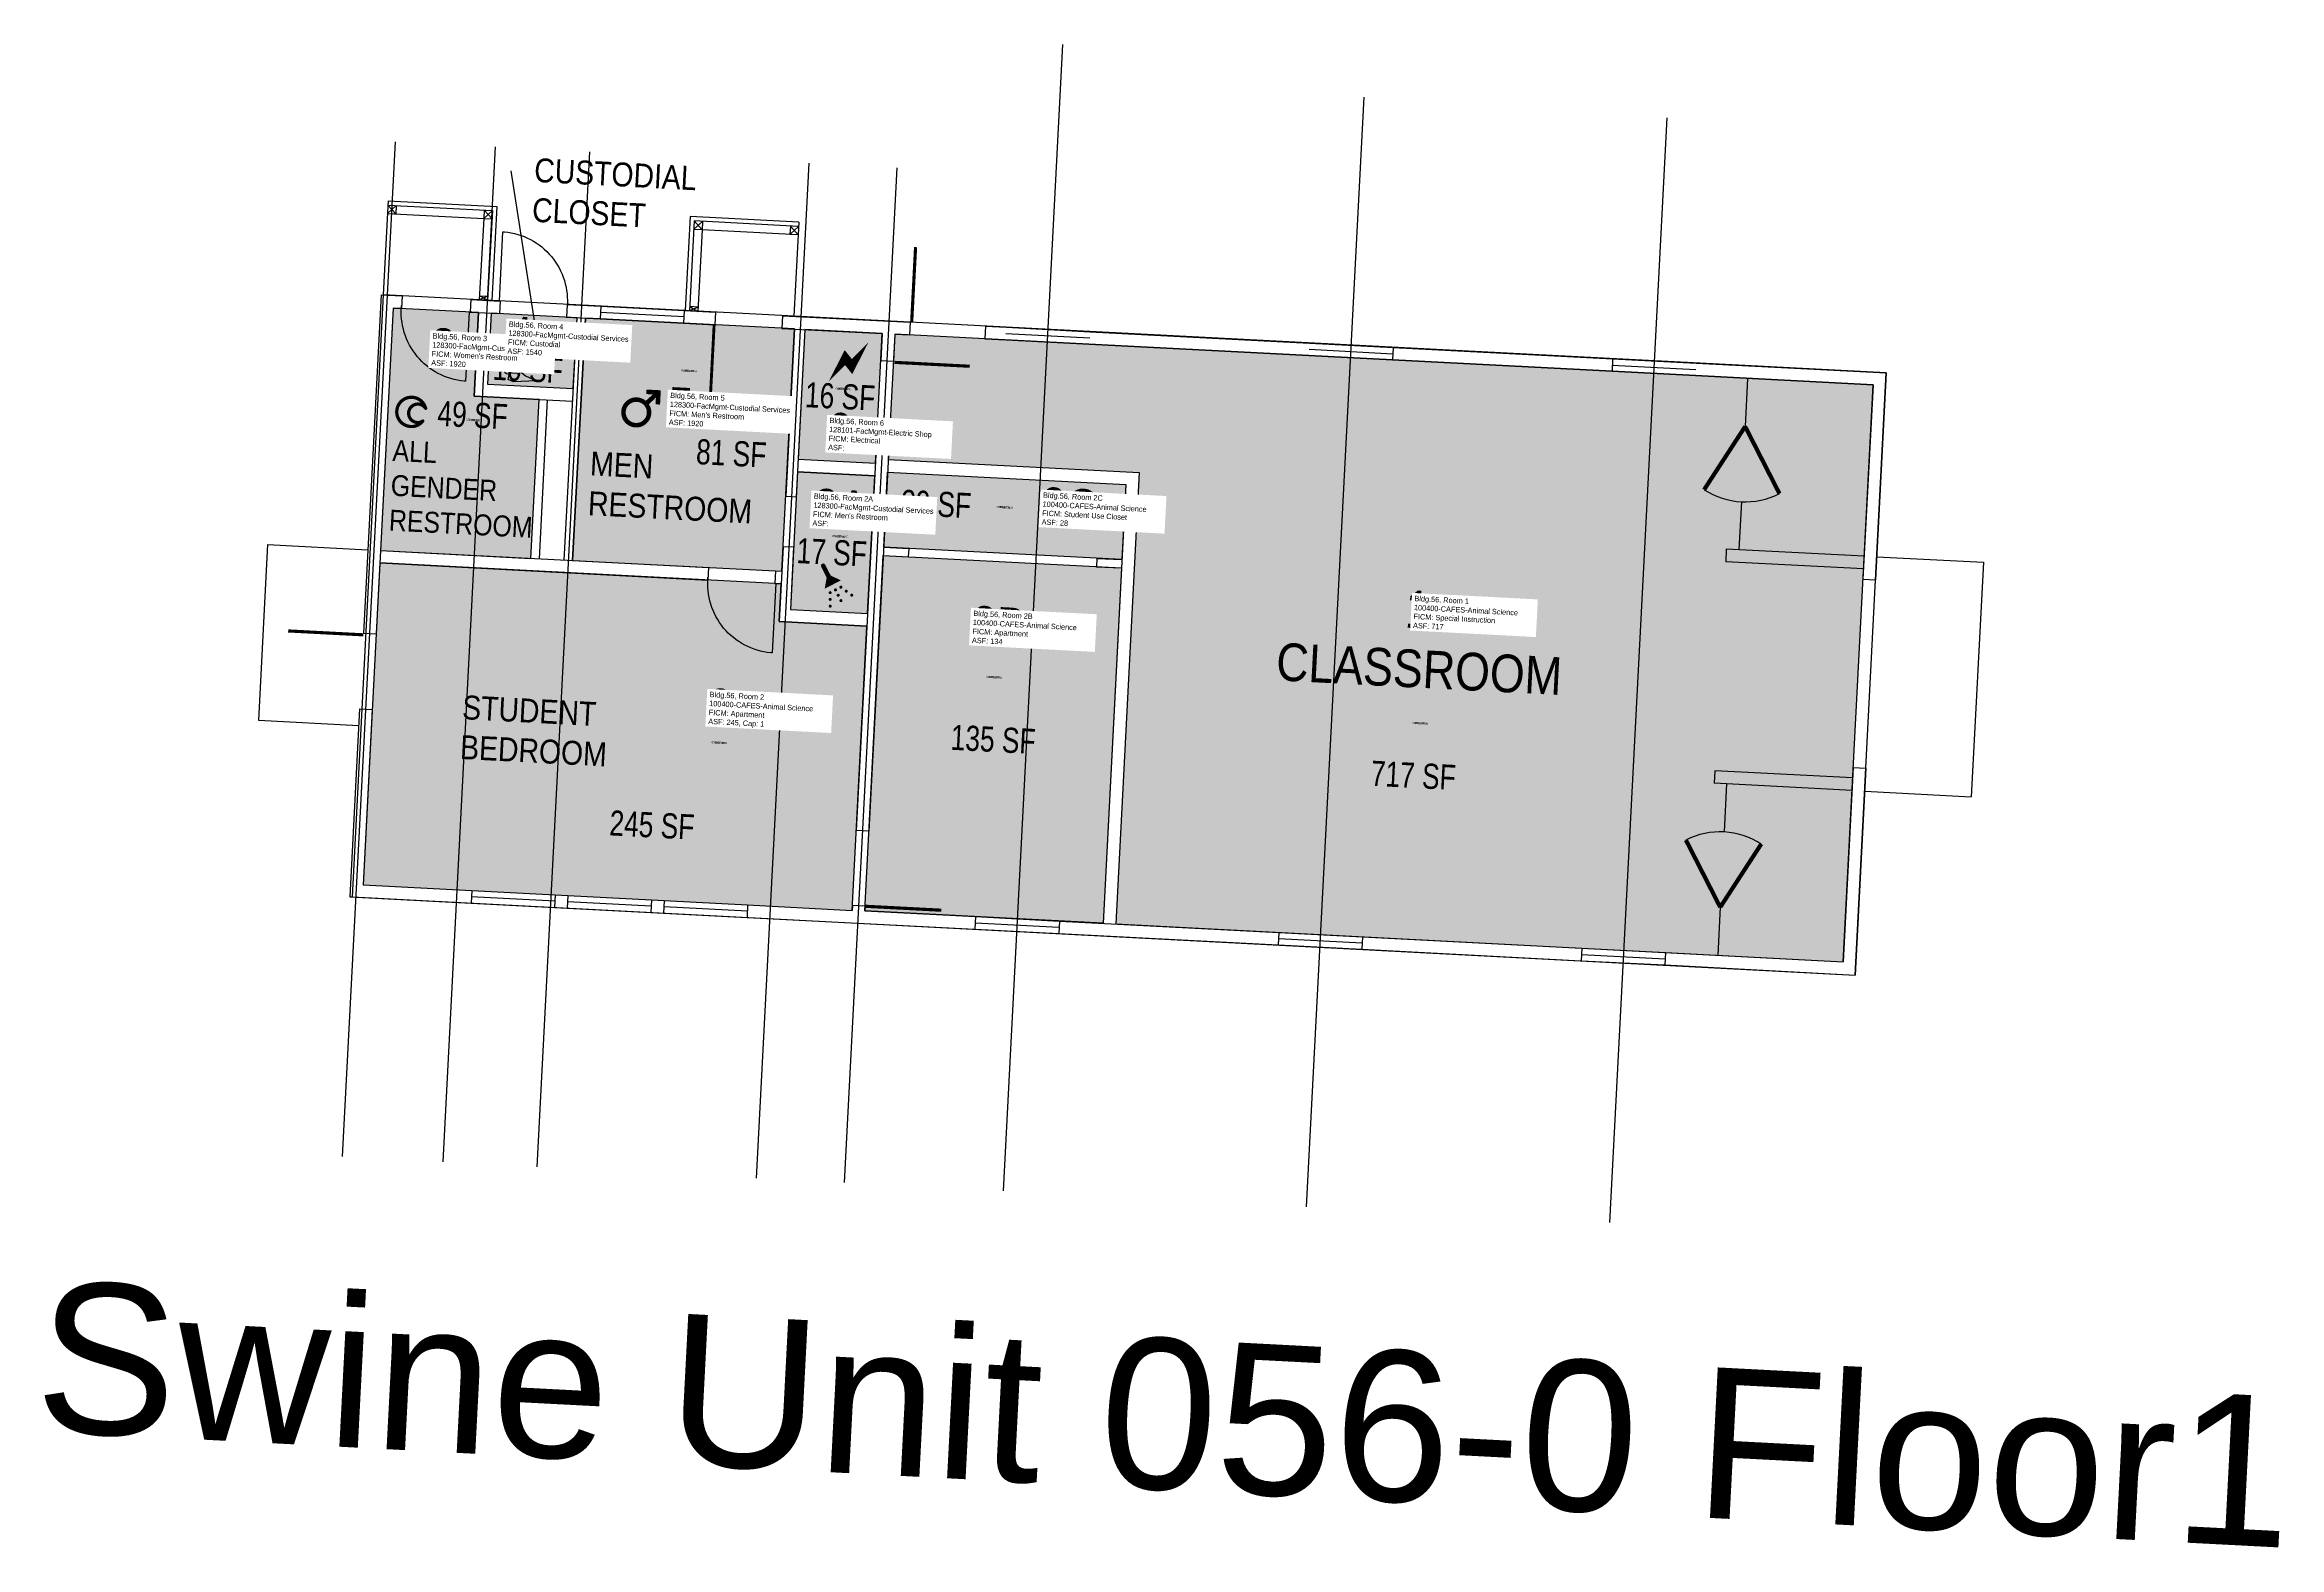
# Model space of a CAD drawing. Header units: inches. Extents: x 69171259 to 69172327, y 27725162 to 27725880.
import ezdxf
from ezdxf.enums import TextEntityAlignment as Align

# ---------------------------------------------------------------- set-up
doc = ezdxf.new("R2010")
doc.units = ezdxf.units.IN
doc.header["$MEASUREMENT"] = 0
doc.layers.get('0').update_dxf_attribs({"linetype": 'CONTINUOUS'})
for name, color, linetype in [('A-DOOR', 2, 'CONTINUOUS'), ('A-FLOR', 3, 'CONTINUOUS'), ('A-GLAZ', 1, 'CONTINUOUS'), ('A-GRID', 1, 'CONTINUOUS'), ('A-IDEN-ICON', 4, 'CONTINUOUS'), ('A-IDEN-RNUM', 7, 'CONTINUOUS'), ('A-IDEN-SNUM', 4, 'CONTINUOUS'), ('A-IDEN-TEXT', 4, 'CONTINUOUS'), ('A-IDEN-VNUM', 4, 'CONTINUOUS'), ('A-SITE', 3, 'CONTINUOUS'), ('A-TTLB', 4, 'CONTINUOUS'), ('A-WALL', 5, 'CONTINUOUS'), ('AREA-ASSIGN', 7, 'CONTINUOUS'), ('AREA-GROSS', 1, 'CONTINUOUS'), ('AREA-TEXT', 3, 'CONTINUOUS'), ('Rooms-Category-Color', 7, 'CONTINUOUS'), ('Rooms-College-Color', 7, 'CONTINUOUS'), ('Rooms-Department-Color', 7, 'CONTINUOUS'), ('Rooms-Division-Color', 7, 'CONTINUOUS'), ('Rooms-Information', 7, 'CONTINUOUS')]:
    doc.layers.add(name, color=color, linetype=linetype)
doc.styles.add('CP_AREA', font='arial.ttf', dxfattribs={"height": 15})
doc.styles.add('CP_ROOMSNUMBER', font='arial.ttf', dxfattribs={"height": 1})
doc.styles.add('CP_ROOMVNUMBER', font='arial.ttf', dxfattribs={"width": 0.85, "height": 0.075})
doc.styles.add('CP_TITLE', font='arial.ttf', dxfattribs={"width": 0.85, "height": 0.125})
doc.linetypes.add('FENCELINE2', pattern='A,0.25,-0.1,[132,ltypeshp.shx,S=0.1,R=0,X=-0.1,Y=0],-0.1,1', length=1.45)

# ---------------------------------------------------------------- blocks, each defined once
blk = doc.blocks.new('36DOOR')
blk.add_lwpolyline([(-0.75, 0, 1.5, 1.5, 0), (-0.75, 36, 0, 0, 0), (-1.5, 36, 0, 0, 0.4142136), (-36, -1.5, 0, 0, 0.4142136)], format="xyseb")
blk = doc.blocks.new('Cpshower')
at = {"color": 0, "linetype": 'ByBlock'}
blk.add_lwpolyline([(-0.015, 0.0396, 0, 0.06, 0), (0.005, 0.005, 0.06, 0.06, 0)], format="xyseb", dxfattribs=at)
for points, const_width in [([(-0.0319, 0.0624, 1), (-0.0281, 0.0689, 1)], 0.0075), ([(0.0302, -0.0036, 1), (0.0345, -0.0011, 1)], 0.005), ([(-0.0045, -0.0236, 1), (-0.0002, -0.0211, 1)], 0.005), ([(-0.0031, -0.0459, 1), (0.0012, -0.0434, 1)], 0.005), ([(-0.0018, -0.0682, 1), (0.0025, -0.0657, 1)], 0.005), ([(0.0128, -0.0136, 1), (0.0172, -0.0111, 1)], 0.005), ([(0.0228, -0.0309, 1), (0.0272, -0.0284, 1)], 0.005), ([(0.0328, -0.0482, 1), (0.0372, -0.0457, 1)], 0.005), ([(0.0488, -0.0159, 1), (0.0531, -0.0134, 1)], 0.005), ([(0.0675, -0.0282, 1), (0.0718, -0.0257, 1)], 0.005)]:
    blk.add_lwpolyline(points, format="xyb", close=True, dxfattribs=dict(at, const_width=const_width))
at = {"color": 0, "linetype": 'ByBlock', "const_width": 0.015}
blk.add_lwpolyline([(-0.01, 0.031), (-0.03, 0.0656)], dxfattribs=at)
blk = doc.blocks.new('Cpcust')
at = {"color": 0, "linetype": 'ByBlock'}
for p, q in [((0.0171, -0.0639), (0.02, -0.0466)), ((0.0358, -0.0705), (0.0171, -0.0639)), ((0.0262, -0.0408), (0.0446, -0.0406)), ((0.0297, -0.0341), (0.0376, -0.0302)), ((0.1117, -0.0625), (0.0358, -0.0705)), ((0.0376, -0.0302), (0.0533, -0.0324)), ((0.0446, -0.0406), (0.0543, -0.0505)), ((0.0533, -0.0324), (0.0745, -0.0479)), ((0.0745, -0.0479), (0.1117, -0.0625))]:
    blk.add_line(p, q, dxfattribs=at)
at = {"color": 0, "linetype": 'ByBlock', "const_width": 0.0075}
blk.add_lwpolyline([(-0.0332, 0.0481, 1), (-0.0268, 0.0519, 1)], format="xyb", close=True, dxfattribs=at)
at = {"color": 0, "linetype": 'ByBlock', "const_width": 0.015}
blk.add_lwpolyline([(-0.03, 0.05), (0.01, -0.0193)], dxfattribs=at)
at = {"color": 0, "linetype": 'ByBlock'}
blk.add_circle((0.0158, -0.0313), 0.0141, dxfattribs=at)
blk = doc.blocks.new('Cpmen')
at = {"color": 0, "linetype": 'ByBlock', "const_width": 0.015}
blk.add_lwpolyline([(-0.0575, -0.02, 1), (0.0275, -0.02, 1)], format="xyb", close=True, dxfattribs=at)
for points in [[(0.055, 0.01), (0.055, 0.05), (0.015, 0.05)], [(0.0151, 0.0101), (0.055, 0.05)]]:
    blk.add_lwpolyline(points, dxfattribs=at)
blk = doc.blocks.new('Cpelect')
at = {"color": 0, "linetype": 'ByBlock'}
blk.add_lwpolyline([(0.0623, 0.0629, 0, 0.03, 0), (0.0105, -0.0168, 0.03, 0.03, 0), (-0.0105, 0.0068, 0.03, 0, 0), (-0.0623, -0.0729, 0.03, 0, 0)], format="xyseb", dxfattribs=at)
blk = doc.blocks.new('CPBATH')
at = {"color": 0, "linetype": 'ByBlock', "const_width": 0.0127}
for points in [[(0.0571, 0.0168, 0.861492), (-0.0551, 0, 1)], [(-0.0551, 0, 0.726902), (0.0487, -0.0337, 1)], [(0.0571, 0.0168, 0.729002), (-0.0084, -0.0042, 1)], [(-0.0084, -0.0042, 0.609468), (0.0487, -0.0337, 1)]]:
    blk.add_lwpolyline(points, format="xyb", dxfattribs=at)
at = {"color": 0, "linetype": 'ByBlock', "const_width": 0.00637}
for points in [[(0.0544, 0.0152, 1), (0.0599, 0.0184, 1)], [(0.0459, -0.0353, 1), (0.0515, -0.0321, 1)]]:
    blk.add_lwpolyline(points, format="xyb", close=True, dxfattribs=at)

msp = doc.modelspace()

# ---------------------------------------------------------------- hatches: boundary and pattern name
at = {"layer": 'Rooms-Category-Color', "true_color": 0xadadad}
for points in [[(69171495.6, 27725710.7), (69171464.6, 27725712.3), (69171466.7, 27725752.3), (69171425.8, 27725754.4), (69171419.8, 27725638.6), (69171491.7, 27725634.8)], [(69171513.7, 27725749.8), (69171472.7, 27725752), (69171470.9, 27725718), (69171511.9, 27725715.9)], [(69171617.5, 27725744.4), (69171564.6, 27725747.2), (69171524.7, 27725749.3), (69171517.7, 27725749.6), (69171511.6, 27725633.8), (69171611.5, 27725628.6)], [(69171659.5, 27725742.3), (69171622.5, 27725744.2), (69171619.3, 27725682.2), (69171656.3, 27725680.3)], [(69171655.9, 27725674.3), (69171619, 27725676.2), (69171615.6, 27725610.4), (69171652.5, 27725608.4)]]:
    msp.add_hatch(color=253, dxfattribs=at).paths.add_polyline_path(points)
at = {"layer": 'Rooms-Category-Color', "true_color": 0xe3f498}
msp.add_hatch(color=61, dxfattribs=at).paths.add_polyline_path([(69172132.8, 27725717.7), (69172048, 27725722.1), (69172008.1, 27725724.2), (69171903.2, 27725729.6), (69171863.3, 27725731.7), (69171665.5, 27725742), (69171662.4, 27725682), (69171782.2, 27725675.8), (69171771, 27725460.1), (69172118.5, 27725442)])
at = {"layer": 'Rooms-Category-Color', "true_color": 0x728ef3}
for points in [[(69171662, 27725676), (69171775.9, 27725670.1), (69171774, 27725634.2), (69171660.2, 27725640.1)], [(69171660, 27725636.1), (69171773.8, 27725630.2), (69171765, 27725460.4), (69171651.1, 27725466.3)], [(69171652.2, 27725602.4), (69171610.3, 27725604.6), (69171611.2, 27725622.6), (69171419.5, 27725632.6), (69171411.5, 27725478.8), (69171463.4, 27725476.1), (69171503.3, 27725474), (69171509.3, 27725473.7), (69171549.3, 27725471.6), (69171555.3, 27725471.3), (69171595.2, 27725469.2), (69171645.2, 27725466.6)]]:
    msp.add_hatch(color=171, dxfattribs=at).paths.add_polyline_path(points)
at = {"layer": 'Rooms-College-Color', "true_color": 0xe3c5e1}
for points in [[(69171495.6, 27725710.7), (69171464.6, 27725712.3), (69171466.7, 27725752.3), (69171425.8, 27725754.4), (69171419.8, 27725638.6), (69171491.7, 27725634.8)], [(69171513.7, 27725749.8), (69171472.7, 27725752), (69171470.9, 27725718), (69171511.9, 27725715.9)], [(69171617.5, 27725744.4), (69171564.6, 27725747.2), (69171524.7, 27725749.3), (69171517.7, 27725749.6), (69171511.6, 27725633.8), (69171611.5, 27725628.6)], [(69172132.8, 27725717.7), (69172048, 27725722.1), (69172008.1, 27725724.2), (69171903.2, 27725729.6), (69171863.3, 27725731.7), (69171665.5, 27725742), (69171662.4, 27725682), (69171782.2, 27725675.8), (69171771, 27725460.1), (69172118.5, 27725442)], [(69171662, 27725676), (69171775.9, 27725670.1), (69171774, 27725634.2), (69171660.2, 27725640.1)], [(69171660, 27725636.1), (69171773.8, 27725630.2), (69171765, 27725460.4), (69171651.1, 27725466.3)], [(69171652.2, 27725602.4), (69171610.3, 27725604.6), (69171611.2, 27725622.6), (69171419.5, 27725632.6), (69171411.5, 27725478.8), (69171463.4, 27725476.1), (69171503.3, 27725474), (69171509.3, 27725473.7), (69171549.3, 27725471.6), (69171555.3, 27725471.3), (69171595.2, 27725469.2), (69171645.2, 27725466.6)]]:
    msp.add_hatch(color=254, dxfattribs=at).paths.add_polyline_path(points)
at = {"layer": 'Rooms-College-Color', "true_color": 0xadadad}
for points in [[(69171659.5, 27725742.3), (69171622.5, 27725744.2), (69171619.3, 27725682.2), (69171656.3, 27725680.3)], [(69171655.9, 27725674.3), (69171619, 27725676.2), (69171615.6, 27725610.4), (69171652.5, 27725608.4)]]:
    msp.add_hatch(color=253, dxfattribs=at).paths.add_polyline_path(points)
at = {"layer": 'Rooms-Department-Color', "true_color": 0xacacac}
for points in [[(69171495.6, 27725710.7), (69171464.6, 27725712.3), (69171466.7, 27725752.3), (69171425.8, 27725754.4), (69171419.8, 27725638.6), (69171491.7, 27725634.8)], [(69171513.7, 27725749.8), (69171472.7, 27725752), (69171470.9, 27725718), (69171511.9, 27725715.9)], [(69171617.5, 27725744.4), (69171564.6, 27725747.2), (69171524.7, 27725749.3), (69171517.7, 27725749.6), (69171511.6, 27725633.8), (69171611.5, 27725628.6)], [(69171659.5, 27725742.3), (69171622.5, 27725744.2), (69171619.3, 27725682.2), (69171656.3, 27725680.3)], [(69171655.9, 27725674.3), (69171619, 27725676.2), (69171615.6, 27725610.4), (69171652.5, 27725608.4)]]:
    msp.add_hatch(color=253, dxfattribs=at).paths.add_polyline_path(points)
at = {"layer": 'Rooms-Department-Color', "true_color": 0xe3c5e1}
for points in [[(69172132.8, 27725717.7), (69172048, 27725722.1), (69172008.1, 27725724.2), (69171903.2, 27725729.6), (69171863.3, 27725731.7), (69171665.5, 27725742), (69171662.4, 27725682), (69171782.2, 27725675.8), (69171771, 27725460.1), (69172118.5, 27725442)], [(69171662, 27725676), (69171775.9, 27725670.1), (69171774, 27725634.2), (69171660.2, 27725640.1)], [(69171660, 27725636.1), (69171773.8, 27725630.2), (69171765, 27725460.4), (69171651.1, 27725466.3)], [(69171652.2, 27725602.4), (69171610.3, 27725604.6), (69171611.2, 27725622.6), (69171419.5, 27725632.6), (69171411.5, 27725478.8), (69171463.4, 27725476.1), (69171503.3, 27725474), (69171509.3, 27725473.7), (69171549.3, 27725471.6), (69171555.3, 27725471.3), (69171595.2, 27725469.2), (69171645.2, 27725466.6)]]:
    msp.add_hatch(color=254, dxfattribs=at).paths.add_polyline_path(points)
at = {"layer": 'Rooms-Division-Color', "true_color": 0xadadad}
for points in [[(69171495.6, 27725710.7), (69171464.6, 27725712.3), (69171466.7, 27725752.3), (69171425.8, 27725754.4), (69171419.8, 27725638.6), (69171491.7, 27725634.8)], [(69171513.7, 27725749.8), (69171472.7, 27725752), (69171470.9, 27725718), (69171511.9, 27725715.9)], [(69171617.5, 27725744.4), (69171564.6, 27725747.2), (69171524.7, 27725749.3), (69171517.7, 27725749.6), (69171511.6, 27725633.8), (69171611.5, 27725628.6)], [(69171659.5, 27725742.3), (69171622.5, 27725744.2), (69171619.3, 27725682.2), (69171656.3, 27725680.3)], [(69171655.9, 27725674.3), (69171619, 27725676.2), (69171615.6, 27725610.4), (69171652.5, 27725608.4)]]:
    msp.add_hatch(color=253, dxfattribs=at).paths.add_polyline_path(points)
at = {"layer": 'Rooms-Division-Color', "true_color": 0xe3c5e1}
for points in [[(69172132.8, 27725717.7), (69172048, 27725722.1), (69172008.1, 27725724.2), (69171903.2, 27725729.6), (69171863.3, 27725731.7), (69171665.5, 27725742), (69171662.4, 27725682), (69171782.2, 27725675.8), (69171771, 27725460.1), (69172118.5, 27725442)], [(69171662, 27725676), (69171775.9, 27725670.1), (69171774, 27725634.2), (69171660.2, 27725640.1)], [(69171660, 27725636.1), (69171773.8, 27725630.2), (69171765, 27725460.4), (69171651.1, 27725466.3)], [(69171652.2, 27725602.4), (69171610.3, 27725604.6), (69171611.2, 27725622.6), (69171419.5, 27725632.6), (69171411.5, 27725478.8), (69171463.4, 27725476.1), (69171503.3, 27725474), (69171509.3, 27725473.7), (69171549.3, 27725471.6), (69171555.3, 27725471.3), (69171595.2, 27725469.2), (69171645.2, 27725466.6)]]:
    msp.add_hatch(color=254, dxfattribs=at).paths.add_polyline_path(points)

# ---------------------------------------------------------------- linework, layer by layer
at = {"layer": 'A-DOOR', "const_width": 2}
for points in [[(69172071.7, 27725697.8), (69172052.1, 27725667.6)], [(69172071.7, 27725697.8), (69172088.1, 27725665.7)], [(69172043.4, 27725500.2), (69172059.8, 27725468.1)], [(69172079.4, 27725498.3), (69172059.8, 27725468.1)]]:
    msp.add_lwpolyline(points, dxfattribs=at)
at = {"layer": 'A-DOOR'}
for centre, start, end in [((69172071.7, 27725697.8), 237.0261, 297.0261), ((69172059.8, 27725468.1), 57.0261, 117.0261)]:
    msp.add_arc(centre, 36, start, end, dxfattribs=at)
at = {"layer": 'A-FLOR', "linetype": 'FENCELINE2'}
for p, q in [((69172072.9, 27725720.8), (69172071.7, 27725697.8)), ((69172069.9, 27725661.9), (69172068.7, 27725638.9)), ((69172062.8, 27725527), (69172061.7, 27725504.1)), ((69172059.8, 27725468.1), (69172058.6, 27725445.2))]:
    msp.add_line(p, q, dxfattribs=at)
at = {"layer": 'A-FLOR'}
for p, q in [((69172062.7, 27725639.2), (69172062.4, 27725633.2)), ((69172128.3, 27725629.8), (69172062.4, 27725633.2)), ((69172128.6, 27725635.8), (69172062.7, 27725639.2)), ((69172057.2, 27725533.3), (69172056.9, 27725527.4)), ((69172122.8, 27725523.9), (69172056.9, 27725527.4)), ((69172123.1, 27725529.9), (69172057.2, 27725533.3))]:
    msp.add_line(p, q, dxfattribs=at)
at = {"layer": 'A-GLAZ'}
for p, q in [((69171564.8, 27725750.2), (69171524.8, 27725752.3)), ((69171525, 27725755.3), (69171564.9, 27725753.2)), ((69171524.7, 27725749.3), (69171564.6, 27725747.2)), ((69171718.6, 27725742.2), (69171758.6, 27725740.1)), ((69171718.8, 27725745.2), (69171758.7, 27725743.1)), ((69171718.5, 27725739.2), (69171758.4, 27725737.1)), ((69171863.3, 27725731.7), (69171903.2, 27725729.6)), ((69171863.4, 27725734.7), (69171903.4, 27725732.6)), ((69171863.6, 27725737.7), (69171903.5, 27725735.6)), ((69172008.4, 27725730.1), (69172048.3, 27725728.1)), ((69172008.1, 27725724.2), (69172048, 27725722.1)), ((69172008.2, 27725727.1), (69172048.2, 27725725.1)), ((69171503.2, 27725471), (69171463.2, 27725473.1)), ((69171463.4, 27725476.1), (69171503.3, 27725474)), ((69171509.3, 27725473.7), (69171549.3, 27725471.6)), ((69171463.1, 27725470.1), (69171503, 27725468)), ((69171509, 27725467.7), (69171549, 27725465.6)), ((69171549.1, 27725468.6), (69171509.2, 27725470.7)), ((69171555, 27725465.3), (69171594.9, 27725463.2)), ((69171595.1, 27725466.2), (69171555.1, 27725468.3)), ((69171555.3, 27725471.3), (69171595.2, 27725469.2)), ((69171704.1, 27725463.6), (69171744.1, 27725461.5)), ((69171703.8, 27725457.6), (69171743.8, 27725455.5)), ((69171704, 27725460.6), (69171743.9, 27725458.5)), ((69171848.8, 27725453.1), (69171888.7, 27725451)), ((69171848.9, 27725456), (69171888.9, 27725454)), ((69171848.6, 27725450.1), (69171888.6, 27725448)), ((69171993.4, 27725442.5), (69172033.4, 27725440.5)), ((69171993.6, 27725445.5), (69172033.5, 27725443.5)), ((69171993.7, 27725448.5), (69172033.7, 27725446.4))]:
    msp.add_line(p, q, dxfattribs=at)
at = {"layer": 'A-GRID'}
for p, q in [((69171717.4, 27725332.6), (69171745.8, 27725880.3)), ((69171862.2, 27725325), (69171889.7, 27725855.2)), ((69172007, 27725317.5), (69172034.4, 27725845.3)), ((69171401.7, 27725349), (69171426.9, 27725833.9)), ((69171449.7, 27725346.5), (69171474.8, 27725831.4)), ((69171494.6, 27725344.1), (69171519.8, 27725829)), ((69171599.5, 27725338.7), (69171624.6, 27725823.6)), ((69171641.4, 27725336.5), (69171666.6, 27725821.4))]:
    msp.add_line(p, q, dxfattribs=at)
at = {"layer": 'A-IDEN-TEXT'}
msp.add_line((69171482, 27725819.9), (69171494.5, 27725740.2), dxfattribs=at)
at = {"layer": 'A-SITE'}
for p, q in [((69171423.4, 27725805.6), (69171423.3, 27725803)), ((69171423.4, 27725805.6), (69171475.4, 27725802.9)), ((69171423.3, 27725803), (69171421.1, 27725760.7)), ((69171427.3, 27725803.4), (69171423.1, 27725799.6)), ((69171423.1, 27725799.6), (69171427.1, 27725799.4)), ((69171423.1, 27725799.6), (69171469.1, 27725797.2)), ((69171423.3, 27725803.6), (69171473.3, 27725801)), ((69171423.3, 27725803.6), (69171427.1, 27725799.4)), ((69171427.3, 27725803.4), (69171427.1, 27725799.4)), ((69171469.1, 27725797.2), (69171467, 27725758.3)), ((69171469.3, 27725801.2), (69171469.1, 27725797.2)), ((69171473.3, 27725801), (69171469.1, 27725797.2)), ((69171469.1, 27725797.2), (69171473.1, 27725797)), ((69171473.1, 27725797), (69171469.3, 27725801.2)), ((69171473.3, 27725801), (69171471, 27725758.1)), ((69171475.4, 27725802.9), (69171473, 27725758)), ((69171567.7, 27725798.1), (69171565.4, 27725753.2)), ((69171569.6, 27725796), (69171567.4, 27725753.1)), ((69171619.7, 27725795.4), (69171567.7, 27725798.1)), ((69171569.4, 27725792), (69171573.6, 27725795.8)), ((69171619.5, 27725793.4), (69171569.6, 27725796)), ((69171569.6, 27725796), (69171573.4, 27725791.8)), ((69171573.6, 27725795.8), (69171573.4, 27725791.8)), ((69171615.6, 27725793.6), (69171615.3, 27725789.6)), ((69171619.5, 27725793.4), (69171615.3, 27725789.6)), ((69171615.6, 27725793.6), (69171619.3, 27725789.4)), ((69171619.7, 27725795.4), (69171617.3, 27725750.5)), ((69171573.4, 27725791.8), (69171569.4, 27725792)), ((69171573.4, 27725791.8), (69171571.4, 27725752.8)), ((69171619.3, 27725789.4), (69171573.4, 27725791.8)), ((69171619.3, 27725789.4), (69171615.3, 27725789.6)), ((69171471.1, 27725760.1), (69171467, 27725758.3)), ((69171467.2, 27725760.3), (69171471.1, 27725760.1)), ((69171467.2, 27725760.3), (69171471, 27725758.1)), ((69171571.5, 27725754.8), (69171567.4, 27725753.1)), ((69171567.5, 27725755.1), (69171571.4, 27725752.8)), ((69171571.5, 27725754.8), (69171567.5, 27725755.1)), ((69171365.8, 27725641.4), (69171361.5, 27725557.5)), ((69171365.8, 27725641.4), (69171413.8, 27725638.9)), ((69172134.6, 27725635.5), (69172185.5, 27725632.9)), ((69172185.5, 27725632.9), (69172179.7, 27725520.9)), ((69171361.5, 27725557.5), (69171409.4, 27725555)), ((69172128.8, 27725523.6), (69172179.7, 27725520.9))]:
    msp.add_line(p, q, dxfattribs=at)
at = {"layer": 'A-WALL'}
for p, q in [((69171420.1, 27725760.7), (69171411.7, 27725599)), ((69171425.8, 27725754.4), (69171417.7, 27725598.7)), ((69171420.1, 27725760.7), (69171430.1, 27725760.2)), ((69171425.8, 27725754.4), (69171429.8, 27725754.2)), ((69171430.1, 27725760.2), (69171429.8, 27725754.2)), ((69171463, 27725758.5), (69171462.7, 27725752.5)), ((69171462.7, 27725752.5), (69171476.7, 27725751.8)), ((69171463, 27725758.5), (69171477, 27725757.7)), ((69171466.7, 27725752.3), (69171464.6, 27725712.3)), ((69171472.7, 27725752), (69171470.9, 27725718)), ((69171477, 27725757.7), (69171476.7, 27725751.8)), ((69171509, 27725756.1), (69171508.7, 27725750.1)), ((69171509, 27725756.1), (69171525, 27725755.3)), ((69171525, 27725755.3), (69171524.7, 27725749.3)), ((69171564.9, 27725753.2), (69171564.6, 27725747.2)), ((69171564.9, 27725753.2), (69171579.9, 27725752.4)), ((69171579.9, 27725752.4), (69171579.6, 27725746.4)), ((69171611.9, 27725750.7), (69171611.6, 27725744.7)), ((69171611.9, 27725750.7), (69171672.8, 27725747.6)), ((69171507.6, 27725634), (69171513.7, 27725749.8)), ((69171508.7, 27725750.1), (69171524.7, 27725749.3)), ((69171511.6, 27725633.8), (69171517.7, 27725749.6)), ((69171564.6, 27725747.2), (69171579.6, 27725746.4)), ((69171611.6, 27725744.7), (69171659.5, 27725742.3)), ((69171617.5, 27725744.4), (69171613.4, 27725664.5)), ((69171622.5, 27725744.2), (69171618.4, 27725664.2)), ((69171659.5, 27725742.3), (69171658.8, 27725729.3)), ((69171665.5, 27725742), (69171664.8, 27725729)), ((69171665.5, 27725742), (69171672.5, 27725741.6)), ((69171672.8, 27725747.6), (69171672.5, 27725741.6)), ((69171708.8, 27725745.7), (69171708.5, 27725739.7)), ((69171708.8, 27725745.7), (69171718.8, 27725745.2)), ((69171758.7, 27725743.1), (69171863.6, 27725737.7)), ((69171658.8, 27725729.3), (69171664.8, 27725729)), ((69171708.5, 27725739.7), (69171718.5, 27725739.2)), ((69171758.4, 27725737.1), (69171863.3, 27725731.7)), ((69171903.5, 27725735.6), (69171903.2, 27725729.6)), ((69171903.2, 27725729.6), (69172008.1, 27725724.2)), ((69171903.5, 27725735.6), (69172008.4, 27725730.1)), ((69172008.4, 27725730.1), (69172008.1, 27725724.2)), ((69172048, 27725722.1), (69172132.8, 27725717.7)), ((69172048.3, 27725728.1), (69172139.1, 27725723.4)), ((69172139.1, 27725723.4), (69172134, 27725624.5)), ((69171464.6, 27725712.3), (69171511.6, 27725709.9)), ((69171470.9, 27725718), (69171511.9, 27725715.9)), ((69171491.7, 27725634.8), (69171495.6, 27725710.7)), ((69171495.7, 27725634.6), (69171499.6, 27725710.5)), ((69172132.8, 27725717.7), (69172128, 27725624.8)), ((69171656.9, 27725693.3), (69171647.1, 27725504.8)), ((69171662.9, 27725693), (69171653.1, 27725504.5)), ((69171656.9, 27725693.3), (69171662.9, 27725693)), ((69171619, 27725676.2), (69171655.9, 27725674.3)), ((69171619.3, 27725682.2), (69171656.3, 27725680.3)), ((69171662, 27725676), (69171775.9, 27725670.1)), ((69171662.4, 27725682), (69171782.2, 27725675.8)), ((69171775.9, 27725670.1), (69171765, 27725460.4)), ((69171782.2, 27725675.8), (69171771, 27725460.1)), ((69171613.4, 27725664.5), (69171618.4, 27725664.2)), ((69171419.8, 27725638.6), (69171576.5, 27725630.4)), ((69171612.1, 27725640.5), (69171610.3, 27725604.6)), ((69171612.1, 27725640.5), (69171617.1, 27725640.3)), ((69171617.1, 27725640.3), (69171615.6, 27725610.4)), ((69171660, 27725636.1), (69171671.9, 27725635.5)), ((69171660.2, 27725640.1), (69171672.2, 27725639.5)), ((69171672.2, 27725639.5), (69171671.9, 27725635.5)), ((69171762, 27725634.8), (69171761.8, 27725630.8)), ((69171762, 27725634.8), (69171761.8, 27725630.8)), ((69171762, 27725634.8), (69171774, 27725634.2)), ((69171419.5, 27725632.6), (69171576.2, 27725624.4)), ((69171576.5, 27725630.4), (69171576.2, 27725624.4)), ((69171608.5, 27725628.8), (69171608.2, 27725622.8)), ((69171608.2, 27725622.8), (69171611.2, 27725622.6)), ((69171608.5, 27725628.8), (69171611.5, 27725628.6)), ((69171761.8, 27725630.8), (69171773.8, 27725630.2)), ((69172128, 27725624.8), (69172134, 27725624.5)), ((69171610.3, 27725604.6), (69171652.2, 27725602.4)), ((69171615.6, 27725610.4), (69171652.5, 27725608.4)), ((69171411.7, 27725599), (69171417.7, 27725598.7)), ((69171409.8, 27725562.9), (69171405.2, 27725473.1)), ((69171409.8, 27725562.9), (69171415.8, 27725562.6)), ((69171415.8, 27725562.6), (69171411.5, 27725478.8)), ((69172123.3, 27725534.9), (69172118.5, 27725442)), ((69172123.3, 27725534.9), (69172129.3, 27725534.6)), ((69172129.3, 27725534.6), (69172124.2, 27725435.7)), ((69171653.1, 27725504.5), (69171647.1, 27725504.8)), ((69171405.2, 27725473.1), (69171463.1, 27725470.1)), ((69171405.2, 27725473.1), (69171406.2, 27725473)), ((69171405.2, 27725473.1), (69171406.2, 27725473)), ((69171411.5, 27725478.8), (69171463.4, 27725476.1)), ((69171463.4, 27725476.1), (69171463.1, 27725470.1)), ((69171503.3, 27725474), (69171503, 27725468)), ((69171503.3, 27725474), (69171509.3, 27725473.7)), ((69171509.3, 27725473.7), (69171509, 27725467.7)), ((69171503, 27725468), (69171509, 27725467.7)), ((69171549.3, 27725471.6), (69171549, 27725465.6)), ((69171549, 27725465.6), (69171555, 27725465.3)), ((69171549.3, 27725471.6), (69171555.3, 27725471.3)), ((69171555.3, 27725471.3), (69171555, 27725465.3)), ((69171595.2, 27725469.2), (69171594.9, 27725463.2)), ((69171594.9, 27725463.2), (69171703.8, 27725457.6)), ((69171595.2, 27725469.2), (69171645.2, 27725466.6)), ((69171645.3, 27725468.9), (69171645.2, 27725466.6)), ((69171651.3, 27725468.6), (69171645.3, 27725468.9)), ((69171651.3, 27725468.6), (69171651.1, 27725466.3)), ((69171651.1, 27725466.3), (69171704.1, 27725463.6)), ((69171704.1, 27725463.6), (69171703.8, 27725457.6)), ((69171744.1, 27725461.5), (69171743.8, 27725455.5)), ((69171743.8, 27725455.5), (69171848.6, 27725450.1)), ((69171744.1, 27725461.5), (69171848.9, 27725456)), ((69171848.9, 27725456), (69171848.6, 27725450.1)), ((69171888.9, 27725454), (69171888.6, 27725448)), ((69171888.9, 27725454), (69171993.7, 27725448.5)), ((69171888.6, 27725448), (69171993.4, 27725442.5)), ((69171993.7, 27725448.5), (69171993.4, 27725442.5)), ((69172033.7, 27725446.4), (69172033.4, 27725440.5)), ((69172033.7, 27725446.4), (69172118.5, 27725442)), ((69172033.4, 27725440.5), (69172124.2, 27725435.7))]:
    msp.add_line(p, q, dxfattribs=at)
at = {"layer": 'AREA-ASSIGN'}
for points in [[(69171495.6, 27725710.7), (69171464.6, 27725712.3), (69171466.7, 27725752.3), (69171425.8, 27725754.4), (69171419.8, 27725638.6), (69171491.7, 27725634.8)], [(69171513.7, 27725749.8), (69171472.7, 27725752), (69171470.9, 27725718), (69171511.9, 27725715.9)], [(69171617.5, 27725744.4), (69171564.6, 27725747.2), (69171524.7, 27725749.3), (69171517.7, 27725749.6), (69171511.6, 27725633.8), (69171611.5, 27725628.6)], [(69171659.5, 27725742.3), (69171622.5, 27725744.2), (69171619.3, 27725682.2), (69171656.3, 27725680.3)], [(69172132.8, 27725717.7), (69172048, 27725722.1), (69172008.1, 27725724.2), (69171903.2, 27725729.6), (69171863.3, 27725731.7), (69171665.5, 27725742), (69171662.4, 27725682), (69171782.2, 27725675.8), (69171771, 27725460.1), (69172118.5, 27725442)], [(69171655.9, 27725674.3), (69171619, 27725676.2), (69171615.6, 27725610.4), (69171652.5, 27725608.4)], [(69171662, 27725676), (69171775.9, 27725670.1), (69171774, 27725634.2), (69171660.2, 27725640.1)], [(69171660, 27725636.1), (69171773.8, 27725630.2), (69171765, 27725460.4), (69171651.1, 27725466.3)], [(69171652.2, 27725602.4), (69171610.3, 27725604.6), (69171611.2, 27725622.6), (69171419.5, 27725632.6), (69171411.5, 27725478.8), (69171463.4, 27725476.1), (69171503.3, 27725474), (69171509.3, 27725473.7), (69171549.3, 27725471.6), (69171555.3, 27725471.3), (69171595.2, 27725469.2), (69171645.2, 27725466.6)]]:
    msp.add_lwpolyline(points, close=True, dxfattribs=at)
at = {"layer": 'AREA-GROSS'}
msp.add_lwpolyline([(69171406.2, 27725473), (69172124.2, 27725435.7), (69172139.1, 27725723.4), (69171421.1, 27725760.7)], close=True, dxfattribs=at)

# ---------------------------------------------------------------- block references
at = {"layer": 'A-DOOR'}
for p, xscale, yscale, zscale, rotation in [((69171475.9, 27725757.8), -0.9214999973773956, 0.921500001487223, 0.921500000000151, 357.0261175628092), ((69171462.9, 27725752.5), -0.9214999973773956, 0.921500001487223, 0.921500000000151, 177.0261175628092), ((69171578.5, 27725746.5), 0.9214999973773956, 0.9214999973773956, 0.9214999973773956, 177.0261175628092), ((69171609.3, 27725622.7), -0.9214999973773956, 0.921500001487223, 0.921500000000151, 177.0261175628092), ((69171651.2, 27725467.8), 1.013649998232722, 1.013649998232722, 1.013649998232722, 267.0261175628092)]:
    msp.add_blockref('36DOOR', p, dxfattribs=dict(at, xscale=xscale, yscale=yscale, zscale=zscale, rotation=rotation))
at = {"layer": 'A-DOOR', "xscale": -1}
for p, rotation in [((69171672.8, 27725747.6), 357.0261175628092), ((69171665.4, 27725729.2), 267.0261175628092)]:
    msp.add_blockref('36DOOR', p, dxfattribs=dict(at, rotation=rotation))
at = {"layer": 'A-DOOR', "rotation": 87.0261175628092}
msp.add_blockref('36DOOR', (69171411.7, 27725599), dxfattribs=at)
at = {"layer": 'A-IDEN-ICON', "rotation": 357.0261175628092}
for name, p, xscale, yscale, zscale in [('Cpelect', (69171643.4, 27725729.3), 144, 144, 144), ('Cpcust', (69171478.8, 27725729.5), 144, 144, 144), ('CPBATH', (69171434.3, 27725704.8), 122, 122, 122), ('Cpmen', (69171544.3, 27725707.3), 144, 144, 144), ('Cpshower', (69171635.1, 27725621.6), 144, 144, 144)]:
    msp.add_blockref(name, p, dxfattribs=dict(at, xscale=xscale, yscale=yscale, zscale=zscale))

# ---------------------------------------------------------------- texts
at = {"layer": 'A-IDEN-RNUM', "style": 'CP_ROOMSNUMBER'}
for s, p in [('0004-00', (69171500.8, 27725737.7)), ('0005-00', (69171567.2, 27725724.4)), ('0006-00', (69171640.8, 27725715.8)), ('0003-00', (69171464.4, 27725700.9)), ('0002-C0', (69171718, 27725659.2)), ('0002-A0', (69171639.3, 27725645.3)), ('0002-B0', (69171712.9, 27725578)), ('0001-00', (69171916.5, 27725556)), ('0002-00', (69171581.7, 27725546.7))]:
    msp.add_text(s, height=0.96, rotation=357.0261, dxfattribs=at).set_placement(p, align=Align.MIDDLE)
at = {"layer": 'A-IDEN-SNUM', "style": 'CP_ROOMSNUMBER'}
for s, p in [('0560000400', (69171500.8, 27725737.7)), ('0560000500', (69171567.2, 27725724.4)), ('0560000600', (69171640.8, 27725715.8)), ('0560000300', (69171464.4, 27725700.9)), ('05600002C0', (69171718, 27725659.2)), ('05600002A0', (69171639.3, 27725645.3)), ('05600002B0', (69171712.9, 27725578)), ('0560000100', (69171916.5, 27725556)), ('0560000200', (69171581.7, 27725546.7))]:
    msp.add_text(s, height=0.96, rotation=357.0261, dxfattribs=at).set_placement(p, align=Align.MIDDLE)
at = {"layer": 'A-IDEN-TEXT', "attachment_point": 1, "rotation": 357.0261, "style": 'CP_ROOMVNUMBER'}
for s, insert, char_height, width in [('CUSTODIAL CLOSET', (69171493.6, 27725826.1), 11.424, 78.54), ('ALL GENDER RESTROOM', (69171425.9, 27725691.4), 10, 18.253), ('MEN RESTROOM', (69171520.3, 27725685.9), 11.424, 18.253), ('STUDENT BEDROOM', (69171459.2, 27725569.4), 11.424, 109.548)]:
    msp.add_mtext(s, dxfattribs=dict(at, insert=insert, char_height=char_height, width=width))
at = {"layer": 'A-IDEN-VNUM', "style": 'CP_ROOMVNUMBER', "width": 0.85}
for s, p in [('3', (69171449.6, 27725735.7)), ('4', (69171486.3, 27725741.3)), ('5', (69171563, 27725707.3)), ('6', (69171638.8, 27725695.3)), ('2A', (69171639.6, 27725658.7)), ('2C', (69171748.8, 27725659.2)), ('2B', (69171715.1, 27725602.7)), ('1', (69171915.3, 27725610.4)), ('CLASSROOM', (69171916, 27725582)), ('2', (69171581.9, 27725563.6))]:
    msp.add_text(s, height=18, rotation=357.0261, dxfattribs=at).set_placement(p, align=Align.MIDDLE)
at = {"layer": 'A-TTLB', "style": 'CP_TITLE'}
msp.add_text('Swine Unit 056-0 Floor1', height=72, rotation=357.0261, dxfattribs=at).set_placement((69171253.9, 27725217.9))
at = {"layer": 'AREA-TEXT', "style": 'CP_AREA', "width": 0.75}
for s, p in [('10 SF', (69171490.2, 27725725.3)), ('16 SF', (69171639.4, 27725712.2)), ('49 SF', (69171463.8, 27725703.3)), ('81 SF', (69171587.4, 27725685)), ('29 SF', (69171685.2, 27725660.8)), ('17 SF', (69171635.4, 27725637.7)), ('135 SF', (69171712.5, 27725548.3)), ('717 SF', (69171913.2, 27725531.1)), ('245 SF', (69171549.5, 27725507.4))]:
    msp.add_text(s, height=12, rotation=357.0261, dxfattribs=at).set_placement(p, align=Align.MIDDLE_CENTER)

# ---------------------------------------------------------------- next in the draw order: texts
at = {"layer": 'Rooms-Information', "char_height": 2.571, "width": 57.6, "attachment_point": 7, "rotation": 357.0261, "style": 'CP_ROOMVNUMBER', "bg_fill": 3, "box_fill_scale": 1.5, "bg_fill_color": 256, "bg_fill_true_color": 13158600, "bg_fill_transparency": 0}
for s, insert in [("Bldg.56, Room 3^M^J128300-FacMgmt-Custodial Services^M^JFICM: Women's Restroom^M^JASF: 1920", (69171444, 27725727)), ("Bldg.56, Room 5^M^J128300-FacMgmt-Custodial Services^M^JFICM: Men's Restroom^M^JASF: 1920", (69171557.5, 27725698.6)), ('Bldg.56, Room 6^M^J128101-FacMgmt-Electric Shop^M^JFICM: Electrical^M^JASF: ', (69171633.6, 27725686.6)), ("Bldg.56, Room 2A^M^J128300-FacMgmt-Custodial Services^M^JFICM: Men's Restroom^M^JASF: ", (69171626.1, 27725650.4)), ('Bldg.56, Room 2C^M^J100400-CAFES-Animal Science^M^JFICM: Student Use Closet^M^JASF: 28', (69171735.6, 27725650.9)), ('Bldg.56, Room 1^M^J100400-CAFES-Animal Science^M^JFICM: Special Instruction^M^JASF: 717', (69171913, 27725601.5)), ('Bldg.56, Room 2B^M^J100400-CAFES-Animal Science^M^JFICM: Apartment^M^JASF: 134', (69171702.3, 27725594.4)), ('Bldg.56, Room 2^M^J100400-CAFES-Animal Science^M^JFICM: Apartment^M^JASF: 245, Cap: 1', (69171576.3, 27725554.9))]:
    msp.add_mtext(s, dxfattribs=dict(at, insert=insert))

# ---------------------------------------------------------------- next in the draw order: texts
at = {"layer": 'Rooms-Information', "insert": (69171480.4, 27725732.6), "char_height": 2.571, "width": 57.6, "attachment_point": 7, "rotation": 357.0261, "style": 'CP_ROOMVNUMBER', "bg_fill": 3, "box_fill_scale": 1.5, "bg_fill_color": 256, "bg_fill_true_color": 13158600, "bg_fill_transparency": 0}
msp.add_mtext('Bldg.56, Room 4^M^J128300-FacMgmt-Custodial Services^M^JFICM: Custodial^M^JASF: 1540', dxfattribs=at)

doc.saveas('drawing.dxf')
